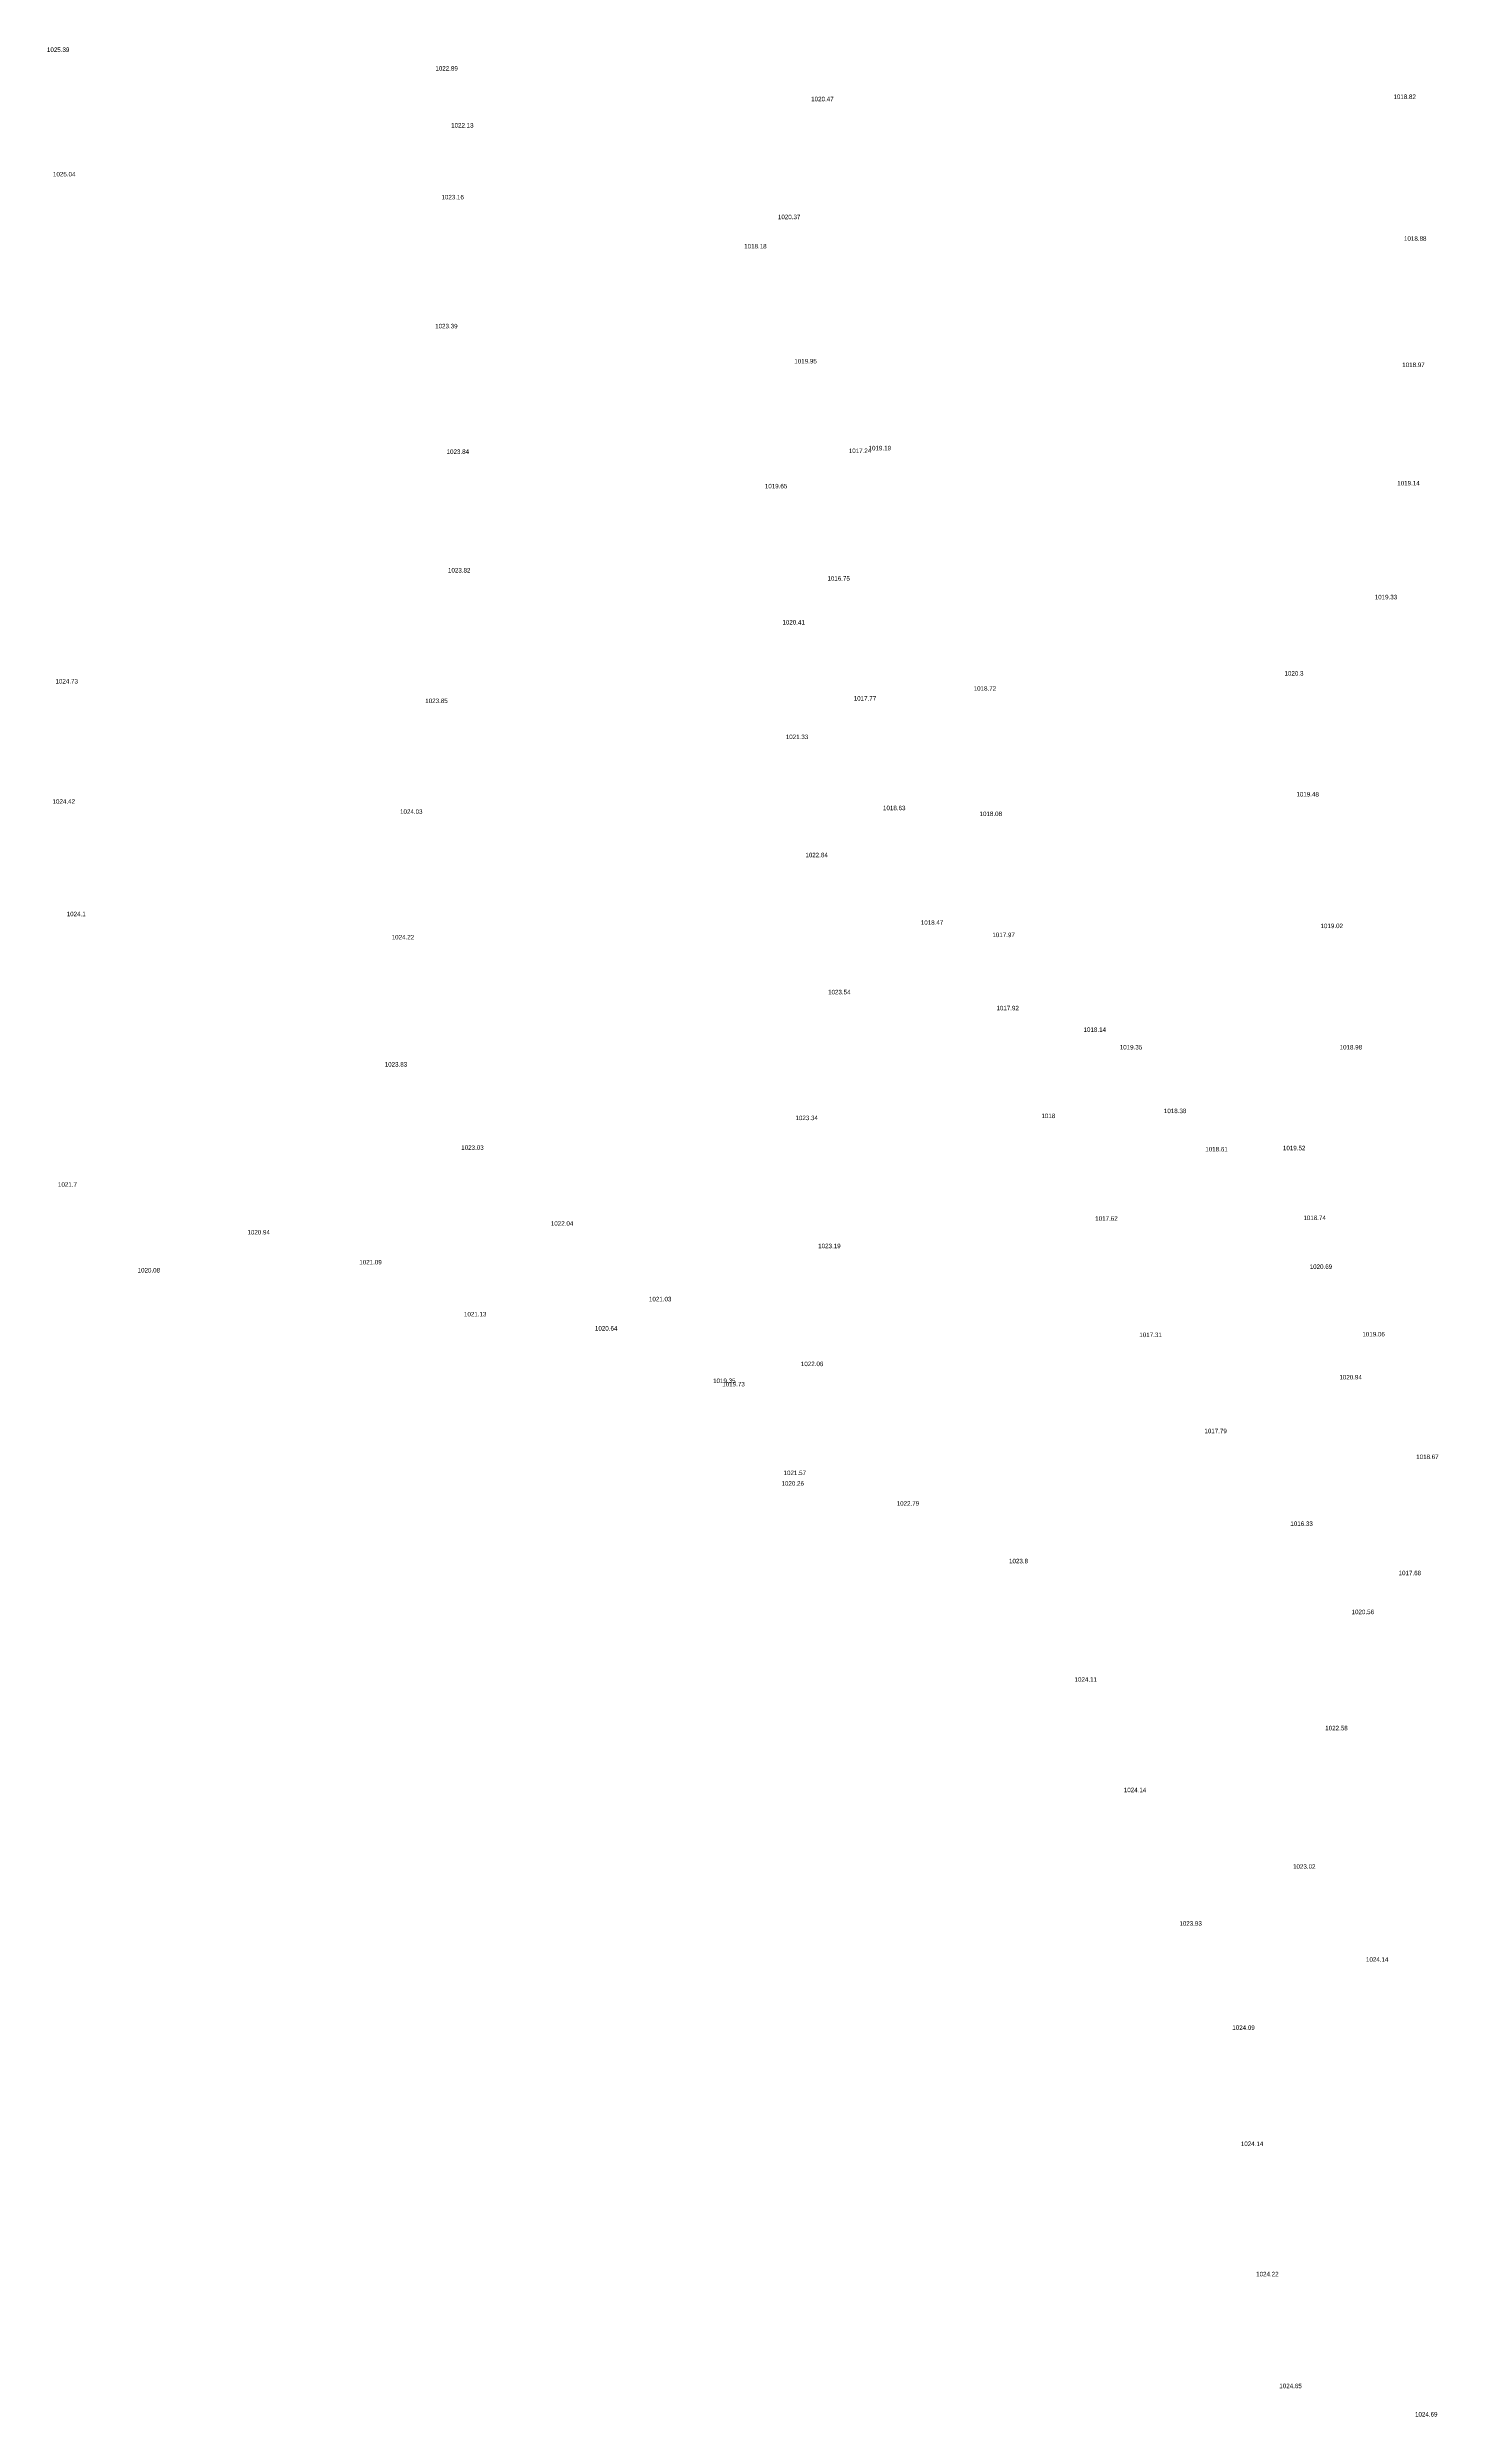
# Model space of a CAD drawing. Header units: inches. Extents: x 628884 to 629912, y 4519174 to 4520145.
# Drawn here: x 628905.8 to 628967.6, y 4519229.3 to 4519334.6 of the extents above; entities that cross this region are included whole.
import ezdxf

# ---------------------------------------------------------------- set-up
doc = ezdxf.new("R2010")
doc.units = ezdxf.units.IN
doc.header["$MEASUREMENT"] = 0

msp = doc.modelspace()

# ---------------------------------------------------------------- texts
for s, p in [('1025.39', (628905.78, 4519334.4, 1025.39)), ('1022.89', (628923.04, 4519333.57, 1022.89)), ('1020.47', (628939.74, 4519332.21, 1020.47)), ('1018.82', (628965.61, 4519332.31, 1018.82)), ('1022.13', (628923.74, 4519331.04, 1022.13)), ('1025.04', (628906.05, 4519328.87, 1025.04)), ('1023.16', (628923.31, 4519327.85, 1023.16)), ('1020.37', (628938.26, 4519326.97, 1020.37)), ('1018.18', (628936.76, 4519325.67, 1018.18)), ('1018.88', (628966.08, 4519326.01, 1018.88)), ('1023.39', (628923.03, 4519322.12, 1023.39)), ('1019.95', (628938.99, 4519320.56, 1019.95)), ('1018.97', (628966, 4519320.4, 1018.97)), ('1023.84', (628923.54, 4519316.54, 1023.84)), ('1017.24', (628941.41, 4519316.58, 1017.24)), ('1019.19', (628942.29, 4519316.7, 1019.19)), ('1019.14', (628965.78, 4519315.14, 1019.14)), ('1019.65', (628937.68, 4519315.01, 1019.65)), ('1023.82', (628923.6, 4519311.27, 1023.82)), ('1016.75', (628940.46, 4519310.91, 1016.75)), ('1019.33', (628964.78, 4519310.08, 1019.33)), ('1020.41', (628938.46, 4519308.96, 1020.41)), ('1024.73', (628906.16, 4519306.34, 1024.73)), ('1018.72', (628946.96, 4519306.02, 1018.72)), ('1020.3', (628960.77, 4519306.69, 1020.3)), ('1023.85', (628922.59, 4519305.47, 1023.85)), ('1017.77', (628941.63, 4519305.58, 1017.77)), ('1021.33', (628938.61, 4519303.87, 1021.33)), ('1024.42', (628906.03, 4519301, 1024.42)), ('1024.03', (628921.47, 4519300.55, 1024.03)), ('1018.63', (628942.93, 4519300.71, 1018.63)), ('1018.08', (628947.22, 4519300.45, 1018.08)), ('1019.48', (628961.3, 4519301.32, 1019.48)), ('1022.84', (628939.48, 4519298.62, 1022.84)), ('1024.1', (628906.66, 4519296, 1024.1)), ('1018.47', (628944.61, 4519295.62, 1018.47)), ('1019.02', (628962.37, 4519295.47, 1019.02)), ('1024.22', (628921.1, 4519294.97, 1024.22)), ('1017.97', (628947.79, 4519295.07, 1017.97)), ('1023.54', (628940.49, 4519292.53, 1023.54)), ('1017.92', (628947.97, 4519291.82, 1017.92)), ('1018.14', (628951.84, 4519290.86, 1018.14)), ('1019.35', (628953.45, 4519290.08, 1019.35)), ('1018.98', (628963.22, 4519290.08, 1018.98)), ('1023.83', (628920.79, 4519289.32, 1023.83)), ('1023.34', (628939.04, 4519286.94, 1023.34)), ('1018', (628949.97, 4519287.03, 1018)), ('1018.38', (628955.41, 4519287.25, 1018.38)), ('1023.03', (628924.19, 4519285.62, 1023.03)), ('1018.61', (628957.25, 4519285.55, 1018.61)), ('1019.52', (628960.7, 4519285.6, 1019.52)), ('1021.7', (628906.27, 4519283.98, 1021.7)), ('1018.74', (628961.61, 4519282.5, 1018.74)), ('1020.94', (628914.69, 4519281.86, 1020.94)), ('1022.04', (628928.17, 4519282.25, 1022.04)), ('1017.62', (628952.36, 4519282.47, 1017.62)), ('1021.09', (628919.66, 4519280.53, 1021.09)), ('1023.19', (628940.05, 4519281.25, 1023.19)), ('1020.08', (628909.81, 4519280.17, 1020.08)), ('1020.69', (628961.89, 4519280.33, 1020.69)), ('1021.03', (628932.53, 4519278.89, 1021.03)), ('1021.13', (628924.31, 4519278.22, 1021.13)), ('1020.64', (628930.13, 4519277.59, 1020.64)), ('1017.31', (628954.32, 4519277.3, 1017.31)), ('1019.06', (628964.23, 4519277.33, 1019.06)), ('1019.35', (628935.38, 4519275.26, 1019.35)), ('1022.06', (628939.28, 4519276.01, 1022.06)), ('1020.94', (628963.21, 4519275.42, 1020.94)), ('1019.73', (628935.79, 4519275.11, 1019.73)), ('1017.79', (628957.21, 4519273.03, 1017.79)), ('1021.57', (628938.51, 4519271.17, 1021.57)), ('1018.67', (628966.62, 4519271.88, 1018.67)), ('1020.26', (628938.42, 4519270.7, 1020.26)), ('1022.79', (628943.54, 4519269.81, 1022.79)), ('1016.33', (628961.03, 4519268.91, 1016.33)), ('1023.8', (628948.53, 4519267.25, 1023.8)), ('1017.68', (628965.84, 4519266.72, 1017.68)), ('1020.56', (628963.75, 4519264.99, 1020.56)), ('1024.11', (628951.44, 4519261.99, 1024.11)), ('1022.58', (628962.58, 4519259.83, 1022.58)), ('1024.14', (628953.63, 4519257.08, 1024.14)), ('1023.02', (628961.15, 4519253.68, 1023.02)), ('1023.93', (628956.1, 4519251.15, 1023.93)), ('1024.14', (628964.39, 4519249.55, 1024.14)), ('1024.09', (628958.45, 4519246.52, 1024.09)), ('1024.14', (628958.83, 4519241.36, 1024.14)), ('1024.22', (628959.51, 4519235.57, 1024.22)), ('1024.65', (628960.54, 4519230.6, 1024.65)), ('1024.69', (628966.57, 4519229.34, 1024.69))]:
    msp.add_text(s, height=0.2).set_placement(p)

doc.saveas('drawing.dxf')
